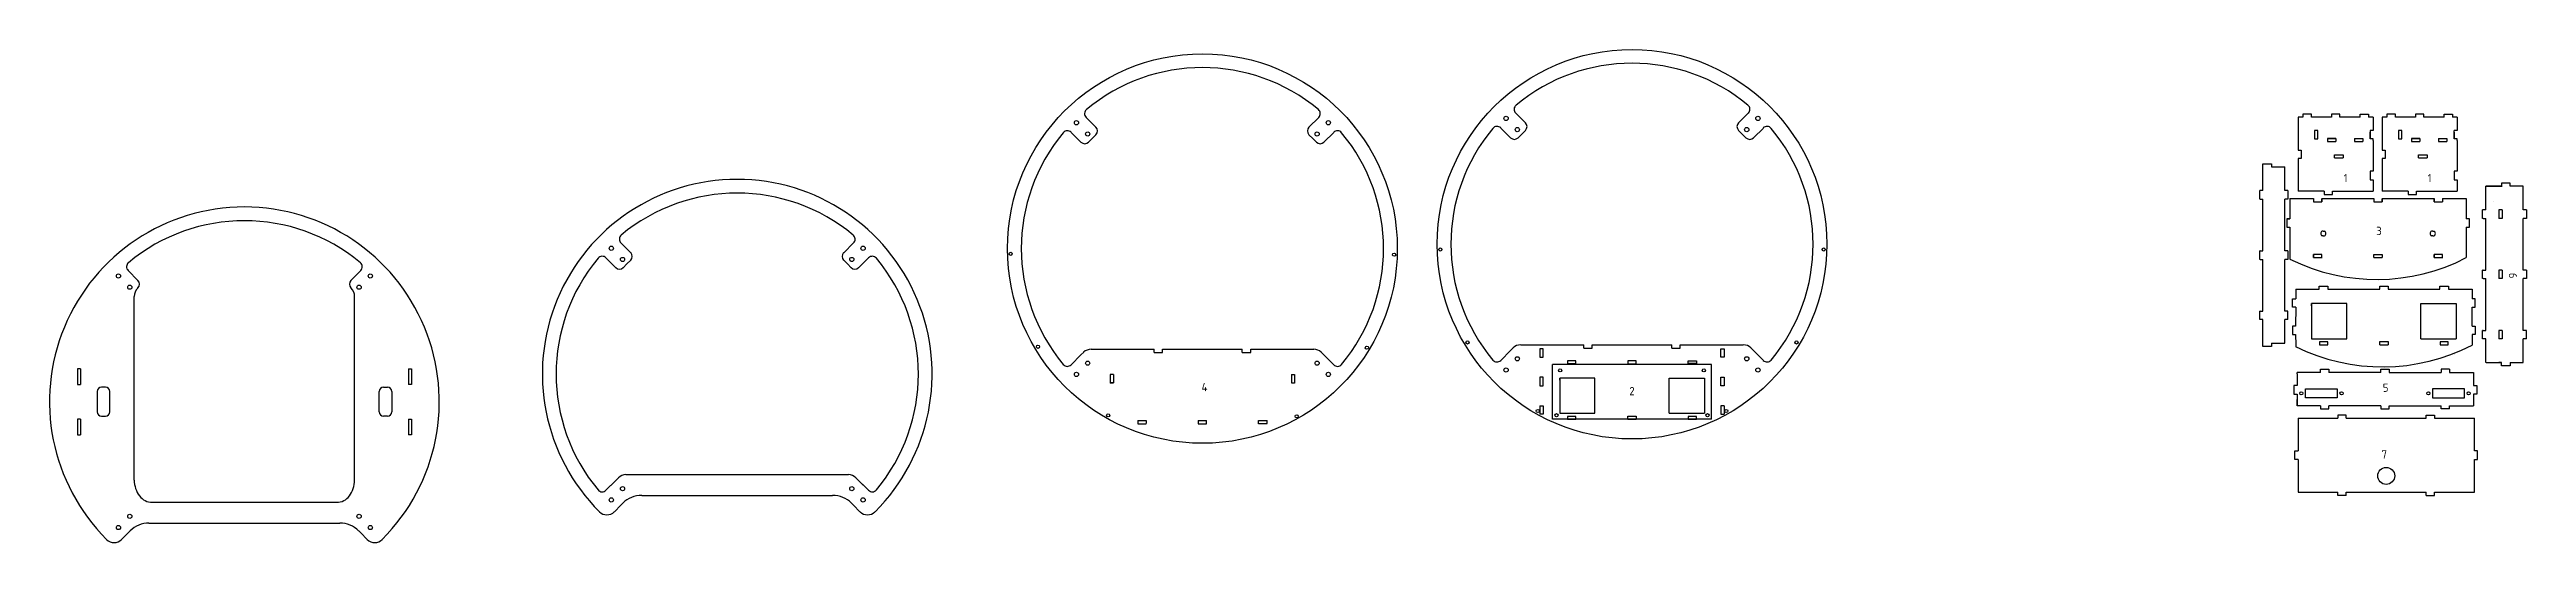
# Model space of a CAD drawing. Header units: millimetres. Extents: x -5261 to 5199, y -3405 to 2321.
# Drawn here: x -571 to 1767, y 1855 to 2321 of the extents above; entities that cross this region are included whole.
import ezdxf

# ---------------------------------------------------------------- set-up
doc = ezdxf.new("R2010")
doc.units = ezdxf.units.MM
doc.layers.add('Capa1', color=7, linetype='Continuous')
doc.layers.add('Predeterminado', color=7, linetype='Continuous')

msp = doc.modelspace()

# ---------------------------------------------------------------- texts
at = {"layer": 'Predeterminado', "char_height": 7.8, "attachment_point": 1}
for s, insert, width in [('{\\fSolid Edge ISO|b0||i0||c0|p34;\\C7;\\H7.8;\\W1.;1}', (1594.5, 2203.6), 3.51), ('{\\fSolid Edge ISO|b0||i0||c0|p34;\\C7;\\H7.8;\\W1.;1}', (1673.8, 2203.6), 3.51), ('{\\fSolid Edge ISO|b0||i0||c0|p34;\\C7;\\H7.8;\\W1.;3}', (1625.2, 2153.7), 4.485), ('{\\fSolid Edge ISO|b0||i0||c0|p34;\\C7;\\H7.8;\\W1.;4}', (516.2, 2006.1), 5.07), ('{\\fSolid Edge ISO|b0||i0||c0|p34;\\C7;\\H7.8;\\W1.;2}', (920, 2002.3), 5.265), ('{\\fSolid Edge ISO|b0||i0||c0|p34;\\C7;\\H7.8;\\W1.;5}', (1631.4, 2005.5), 4.875), ('{\\fSolid Edge ISO|b0||i0||c0|p34;\\C7;\\H7.8;\\W1.;7}', (1630.2, 1942.5), 5.46)]:
    msp.add_mtext(s, dxfattribs=dict(at, insert=insert, width=width))
at = {"layer": 'Predeterminado', "insert": (1758.3, 2110.2), "char_height": 7.8, "width": 5.265, "attachment_point": 1, "rotation": 270}
msp.add_mtext('{\\fSolid Edge ISO|b0||i0||c0|p34;\\C7;\\H7.8;\\W1.;6}', dxfattribs=at)

# ---------------------------------------------------------------- linework, layer by layer
at = {"layer": 'Capa1', "color": 7, "linetype": 'Continuous'}
for p, q in [((1619.5, 2244.7), (1619.5, 2243.2)), ((1622.5, 2244.7), (1619.5, 2244.7)), ((1622.5, 2236.7), (1619.5, 2236.7)), ((1622.5, 2235.2), (1622.5, 2236.7)), ((1649.3, 2244.7), (1646.3, 2244.7)), ((1646.3, 2236.7), (1649.3, 2236.7)), ((1701.8, 2244.7), (1698.8, 2244.7)), ((1698.8, 2236.7), (1698.8, 2244.7)), ((1701.8, 2236.7), (1698.8, 2236.7)), ((1701.8, 2235.2), (1701.8, 2236.7)), ((-491.5, 1914.3), (-491.5, 2087.7)), ((-283.4, 1914.3), (-283.4, 2087.7)), ((402.3, 2032.6), (404.9, 2035.1)), ((411.9, 2038), (471.4, 2038)), ((479.4, 2038), (554.6, 2038)), ((562.6, 2038), (622.1, 2038)), ((631.7, 2032.6), (629.1, 2035.1)), ((807.9, 2036.7), (810.5, 2039.2)), ((817.5, 2042.1), (877, 2042.1)), ((885, 2042.1), (960.2, 2042.1)), ((968.2, 2042.1), (1027.7, 2042.1)), ((1037.3, 2036.7), (1034.7, 2039.2)), ((1550.5, 2014.6), (1550.5, 2016.1)), ((1717.1, 2016.1), (1717.1, 2014.6)), ((1751.6, 2025.4), (1764.1, 2025.4)), ((1550.5, 1984.6), (1550.5, 1990.6)), ((-27.3, 1919.5), (182.8, 1919.5)), ((-41.6, 1909.3), (-34.4, 1916.5)), ((-12.4, 1899.9), (167.9, 1899.9)), ((201.7, 1904.7), (189.9, 1916.5)), ((-477.6, 1873.7), (-297.3, 1873.7)), ((-474.5, 1893.3), (-300.4, 1893.3)), ((-32.1, 1890.6), (-38.2, 1884.4)), ((187.6, 1890.6), (193.7, 1884.4)), ((-497.3, 1864.4), (-503.4, 1858.3)), ((-277.6, 1864.4), (-271.5, 1858.3))]:
    msp.add_line(p, q, dxfattribs=at)
for centre in [(336, 2128.1), (698, 2127.3), (741.6, 2132.2), (1103.6, 2132.2), (361.7, 2040.3), (672.3, 2039.4), (767.3, 2044.4), (1077.9, 2044.4), (428, 1975.5), (606, 1974.6), (833.6, 1979.6), (1011.6, 1979.6)]:
    msp.add_circle(centre, 1.5, dxfattribs=at)
for centre, radius, start, end in [((816.3, 2264.7), 5, 129.8156, 225), ((1028.9, 2264.7), 5, 315, 50.1844), ((410.7, 2260.6), 5, 129.8156, 225), ((623.3, 2260.6), 5, 315, 50.1844), ((795.1, 2243.5), 5, 45, 140.1844), ((1050.1, 2243.5), 5, 39.8156, 135), ((389.5, 2239.4), 5, 45, 140.1844), ((644.5, 2239.4), 5, 39.8156, 135), ((-28.5, 2142), 5, 129.8156, 225), ((184.1, 2142), 5, 315, 50.1844), ((-493.8, 2115.9), 5, 129.8156, 225), ((-281.2, 2115.9), 5, 315, 50.1844), ((-49.7, 2120.8), 5, 45, 140.1844), ((205.3, 2120.8), 5, 39.8156, 135), ((-480.2, 2087.7), 11.3, 135, 180), ((-294.7, 2087.7), 11.3, 0, 45), ((411.9, 2028), 10, 90, 135), ((622.1, 2028), 10, 45, 90), ((817.5, 2032.1), 10, 90, 135), ((1027.7, 2032.1), 10, 45, 90), ((389.5, 2026.8), 5, 219.8156, 315), ((644.5, 2026.8), 5, 225, 320.1844), ((795.1, 2030.9), 5, 219.8156, 315), ((1050.1, 2030.9), 5, 225, 320.1844), ((-27.3, 1909.5), 10, 90, 135), ((182.8, 1909.5), 10, 45, 90), ((-466.5, 1914.3), 25, 180, 216.8699), ((-474.5, 1908.3), 15, 216.8699, 270), ((-300.4, 1908.3), 15, 270, 323.1301), ((-308.4, 1914.3), 25, 323.1301, 0), ((-49.7, 1908.2), 5, 219.8156, 315), ((-12.4, 1874.9), 25, 90, 135), ((167.9, 1874.9), 25, 45, 90), ((205.3, 1908.2), 5, 225, 320.1844), ((-477.6, 1848.7), 25, 90, 135), ((-297.3, 1848.7), 25, 45, 90), ((-45.3, 1891.5), 10, 225, 315), ((200.8, 1891.5), 10, 225, 315), ((-510.5, 1865.3), 10, 225, 315), ((-264.4, 1865.3), 10, 225, 315)]:
    msp.add_arc(centre, radius, start, end, dxfattribs=at)
at = {"layer": 'Predeterminado', "color": 7, "linetype": 'Continuous'}
for p, q in [((416.5, 2247.8), (407.2, 2257.1)), ((617.5, 2247.8), (626.8, 2257.1)), ((807.9, 2237.7), (798.6, 2247)), ((822.1, 2251.9), (812.8, 2261.2)), ((1023.1, 2251.9), (1032.4, 2261.2)), ((1037.3, 2237.7), (1046.6, 2247)), ((1556, 2257.2), (1551.5, 2257.2)), ((1551.5, 2257.2), (1551.5, 2226.2)), ((1564, 2260.2), (1556, 2260.2)), ((1556, 2260.2), (1556, 2257.2)), ((1564, 2257.2), (1564, 2260.2)), ((1570, 2257.2), (1564, 2257.2)), ((1583, 2257.2), (1564, 2257.2)), ((1591, 2260.2), (1583, 2260.2)), ((1583, 2260.2), (1583, 2257.2)), ((1591, 2257.2), (1591, 2260.2)), ((1610, 2257.2), (1591, 2257.2)), ((1610, 2257.2), (1610, 2260.2)), ((1610, 2260.2), (1618, 2260.2)), ((1618, 2260.2), (1618, 2257.2)), ((1622.5, 2257.2), (1618, 2257.2)), ((1622.5, 2257.2), (1622.5, 2244.7)), ((1635.3, 2257.2), (1630.8, 2257.2)), ((1630.8, 2257.2), (1630.8, 2226.2)), ((1643.3, 2260.2), (1635.3, 2260.2)), ((1635.3, 2260.2), (1635.3, 2257.2)), ((1643.3, 2257.2), (1643.3, 2260.2)), ((1649.3, 2257.2), (1643.3, 2257.2)), ((1662.3, 2257.2), (1643.3, 2257.2)), ((1670.3, 2260.2), (1662.3, 2260.2)), ((1662.3, 2260.2), (1662.3, 2257.2)), ((1670.3, 2257.2), (1670.3, 2260.2)), ((1689.3, 2257.2), (1670.3, 2257.2)), ((1689.3, 2257.2), (1689.3, 2260.2)), ((1689.3, 2260.2), (1697.3, 2260.2)), ((1697.3, 2260.2), (1697.3, 2257.2)), ((1701.8, 2257.2), (1697.3, 2257.2)), ((1701.8, 2257.2), (1701.8, 2244.7)), ((402.3, 2233.6), (393, 2242.9)), ((412.9, 2237.2), (409.4, 2233.6)), ((412.9, 2237.2), (416.5, 2240.7)), ((621.1, 2237.2), (617.5, 2240.7)), ((621.1, 2237.2), (624.6, 2233.6)), ((631.7, 2233.6), (641, 2242.9)), ((818.5, 2241.3), (815, 2237.7)), ((818.5, 2241.3), (822.1, 2244.8)), ((1026.7, 2241.3), (1023.1, 2244.8)), ((1026.7, 2241.3), (1030.2, 2237.7)), ((1551.5, 2226.2), (1554.5, 2226.2)), ((1554.5, 2226.2), (1554.5, 2218.2)), ((1570, 2244.7), (1567, 2244.7)), ((1567, 2244.7), (1567, 2236.7)), ((1567, 2236.7), (1570, 2236.7)), ((1570, 2236.7), (1570, 2244.7)), ((1579.1, 2237.2), (1587.1, 2237.2)), ((1587.1, 2237.2), (1579.1, 2237.2)), ((1579.1, 2237.2), (1579.1, 2234.2)), ((1579.1, 2234.2), (1587.1, 2234.2)), ((1586, 2218.7), (1586, 2221.7)), ((1586, 2221.7), (1594, 2221.7)), ((1587.1, 2237.2), (1587.1, 2234.2)), ((1594, 2221.7), (1594, 2218.7)), ((1604.8, 2237.2), (1604.8, 2234.2)), ((1604.8, 2237.2), (1612.6, 2237.2)), ((1604.8, 2234.2), (1612.6, 2234.2)), ((1612.6, 2237.2), (1612.6, 2234.2)), ((1619.5, 2236.7), (1619.5, 2243.2)), ((1619.5, 2243.2), (1619.5, 2236.7)), ((1622.5, 2235.2), (1622.5, 2232.7)), ((1622.5, 2232.7), (1622.5, 2220.2)), ((1630.8, 2226.2), (1633.8, 2226.2)), ((1633.8, 2226.2), (1633.8, 2218.2)), ((1649.3, 2244.7), (1646.3, 2244.7)), ((1646.3, 2244.7), (1646.3, 2236.7)), ((1649.3, 2236.7), (1649.3, 2244.7)), ((1658.4, 2237.2), (1666.4, 2237.2)), ((1666.4, 2237.2), (1658.4, 2237.2)), ((1658.4, 2237.2), (1658.4, 2234.2)), ((1658.4, 2234.2), (1666.4, 2234.2)), ((1665.3, 2218.7), (1665.3, 2221.7)), ((1665.3, 2221.7), (1673.3, 2221.7)), ((1666.4, 2237.2), (1666.4, 2234.2)), ((1673.3, 2221.7), (1673.3, 2218.7)), ((1684.1, 2237.2), (1684.1, 2234.2)), ((1684.1, 2237.2), (1691.9, 2237.2)), ((1684.1, 2234.2), (1691.9, 2234.2)), ((1691.9, 2237.2), (1691.9, 2234.2)), ((1698.8, 2236.7), (1698.8, 2243.2)), ((1698.8, 2243.2), (1698.8, 2236.7)), ((1701.8, 2235.2), (1701.8, 2232.7)), ((1701.8, 2232.7), (1701.8, 2220.2)), ((1518.3, 2210.2), (1518.3, 2213.2)), ((1518.3, 2213.2), (1526.3, 2213.2)), ((1518.3, 2187.9), (1518.3, 2210.2)), ((1526.3, 2213.2), (1526.3, 2210.2)), ((1526.3, 2210.2), (1538.8, 2210.2)), ((1538.8, 2187.9), (1538.8, 2210.2)), ((1551.5, 2218.2), (1551.5, 2187.2)), ((1554.5, 2218.2), (1551.5, 2218.2)), ((1586, 2218.7), (1594, 2218.7)), ((1622.5, 2206.2), (1619.5, 2206.2)), ((1619.5, 2206.2), (1619.5, 2198.2)), ((1622.5, 2220.2), (1622.5, 2206.2)), ((1630.8, 2218.2), (1630.8, 2187.2)), ((1633.8, 2218.2), (1630.8, 2218.2)), ((1665.3, 2218.7), (1673.3, 2218.7)), ((1701.8, 2206.2), (1698.8, 2206.2)), ((1698.8, 2206.2), (1698.8, 2198.2)), ((1701.8, 2220.2), (1701.8, 2206.2)), ((1515.8, 2187.9), (1515.3, 2187.9)), ((1515.3, 2179.9), (1515.3, 2187.9)), ((1515.8, 2179.9), (1515.3, 2179.9)), ((1518.3, 2187.9), (1515.8, 2187.9)), ((1515.8, 2179.9), (1518.3, 2179.9)), ((1518.3, 2130.9), (1518.3, 2179.9)), ((1541.8, 2187.9), (1538.8, 2187.9)), ((1541.8, 2179.9), (1538.8, 2179.9)), ((1538.8, 2130.9), (1538.8, 2179.9)), ((1541.8, 2187.9), (1541.8, 2179.9)), ((1543.7, 2180.3), (1566.1, 2180.3)), ((1543.7, 2180.3), (1543.7, 2161.3)), ((1576, 2187.2), (1551.5, 2187.2)), ((1566.1, 2180.3), (1566.1, 2177.3)), ((1566.1, 2180.1), (1566.1, 2177.4)), ((1566.1, 2177.3), (1573.9, 2177.3)), ((1573.9, 2180.3), (1573.9, 2177.3)), ((1573.9, 2180.3), (1623.1, 2180.3)), ((1573.9, 2177.4), (1573.9, 2180.1)), ((1576, 2187.2), (1576, 2184.2)), ((1576, 2184.2), (1584, 2184.2)), ((1584, 2187.2), (1622.5, 2187.2)), ((1584, 2184.2), (1584, 2187.2)), ((1619.5, 2198.2), (1622.5, 2198.2)), ((1622.5, 2198.2), (1622.5, 2187.2)), ((1623.1, 2180.3), (1623.1, 2177.3)), ((1623.1, 2180.1), (1623.1, 2177.3)), ((1623.1, 2177.3), (1630.9, 2177.3)), ((1623.1, 2177.3), (1630.9, 2177.3)), ((1655.3, 2187.2), (1630.8, 2187.2)), ((1630.9, 2180.3), (1680, 2180.3)), ((1630.9, 2180.3), (1630.9, 2177.3)), ((1630.9, 2177.3), (1630.9, 2180.1)), ((1655.3, 2187.2), (1655.3, 2184.2)), ((1655.3, 2184.2), (1663.3, 2184.2)), ((1663.3, 2187.2), (1701.8, 2187.2)), ((1663.3, 2184.2), (1663.3, 2187.2)), ((1680, 2180.3), (1680, 2177.3)), ((1680, 2177.4), (1680, 2180.1)), ((1680, 2177.3), (1687.8, 2177.3)), ((1687.8, 2180.3), (1687.8, 2177.3)), ((1687.8, 2180.3), (1710.2, 2180.3)), ((1687.8, 2180.1), (1687.8, 2177.4)), ((1698.8, 2198.2), (1701.8, 2198.2)), ((1701.8, 2198.2), (1701.8, 2187.2)), ((1710.2, 2180.3), (1710.2, 2161.3)), ((1729.1, 2192), (1728.6, 2192)), ((1728.6, 2169.6), (1728.6, 2192)), ((1743.6, 2192), (1729.1, 2192)), ((1729.1, 2192), (1741.1, 2192)), ((1735.6, 2177.9), (1735.7, 2177.8)), ((1741.1, 2192), (1744.1, 2192)), ((1751.6, 2195), (1743.6, 2195)), ((1743.6, 2195), (1743.6, 2192)), ((1751.6, 2192), (1751.6, 2195)), ((1764.1, 2192), (1751.6, 2192)), ((1764.1, 2169.6), (1764.1, 2192)), ((1540.7, 2161.3), (1543.7, 2161.3)), ((1543.7, 2161.3), (1540.7, 2161.3)), ((1540.7, 2161.3), (1540.7, 2153.3)), ((1540.7, 2153.3), (1543.7, 2153.3)), ((1543.7, 2153.3), (1543.7, 2124.8)), ((1713.2, 2161.3), (1710.2, 2161.3)), ((1710.2, 2153.3), (1710.2, 2124.8)), ((1710.2, 2153.3), (1713.2, 2153.3)), ((1713.2, 2153.3), (1713.2, 2161.3)), ((1726.1, 2169.6), (1725.6, 2169.6)), ((1725.6, 2161.6), (1725.6, 2169.6)), ((1726.1, 2161.6), (1725.6, 2161.6)), ((1728.6, 2169.6), (1726.1, 2169.6)), ((1726.1, 2161.6), (1728.6, 2161.6)), ((1728.6, 2112.7), (1728.6, 2161.6)), ((1744.1, 2169.6), (1741.1, 2169.6)), ((1741.1, 2169.6), (1741.1, 2161.6)), ((1744.1, 2161.6), (1741.1, 2161.6)), ((1744.1, 2169.6), (1744.1, 2161.6)), ((1767.1, 2169.6), (1764.1, 2169.6)), ((1767.1, 2161.6), (1764.1, 2161.6)), ((1764.1, 2112.7), (1764.1, 2161.6)), ((1767.1, 2169.6), (1767.1, 2161.6)), ((-22.8, 2129.2), (-32.1, 2138.5)), ((178.3, 2129.2), (187.6, 2138.5)), ((1515.8, 2130.9), (1515.3, 2130.9)), ((1515.3, 2122.9), (1515.3, 2130.9)), ((1515.8, 2130.9), (1518.3, 2130.9)), ((1541.8, 2130.9), (1538.8, 2130.9)), ((1541.8, 2130.9), (1541.8, 2122.9)), ((1575.3, 2149.5), (1574.1, 2149.5)), ((1575.3, 2145.1), (1574.1, 2145.1)), ((1575.3, 2149.5), (1576.5, 2149.5)), ((1575.3, 2145.1), (1576.5, 2145.1)), ((1678.6, 2149.5), (1677.4, 2149.5)), ((1678.6, 2145.1), (1677.4, 2145.1)), ((1678.6, 2149.5), (1679.8, 2149.5)), ((1678.6, 2145.1), (1679.8, 2145.1)), ((-488, 2103), (-497.3, 2112.3)), ((-286.9, 2103), (-277.6, 2112.3)), ((-36.9, 2115), (-46.2, 2124.4)), ((-26.3, 2118.6), (-29.8, 2115)), ((-26.3, 2118.6), (-22.8, 2122.1)), ((181.8, 2118.6), (178.3, 2122.1)), ((181.8, 2118.6), (185.4, 2115)), ((192.4, 2115), (201.7, 2124.4)), ((1515.8, 2122.9), (1515.3, 2122.9)), ((1515.8, 2122.9), (1518.3, 2122.9)), ((1518.3, 2074), (1518.3, 2122.9)), ((1538.8, 2074), (1538.8, 2122.9)), ((1541.8, 2122.9), (1538.8, 2122.9)), ((1543.7, 2124.8), (1543.7, 2123.2)), ((1566.1, 2124.8), (1566.1, 2127.6)), ((1573.9, 2127.5), (1566.1, 2127.5)), ((1566.1, 2127.5), (1566.1, 2124.8)), ((1566.1, 2124.8), (1573.9, 2124.8)), ((1573.9, 2124.8), (1573.9, 2127.5)), ((1573.9, 2124.8), (1574.1, 2124.8)), ((1574.1, 2124.6), (1574.1, 2124.8)), ((1623.1, 2124.8), (1623.1, 2127.6)), ((1623.1, 2127.6), (1630.9, 2127.6)), ((1623.1, 2124.8), (1623.1, 2127.6)), ((1623.1, 2124.8), (1630.9, 2124.8)), ((1630.9, 2127.6), (1630.9, 2124.8)), ((1630.9, 2127.6), (1630.9, 2124.8)), ((1680, 2124.8), (1680, 2127.6)), ((1687.8, 2127.5), (1680, 2127.5)), ((1680, 2127.5), (1680, 2124.8)), ((1680, 2124.8), (1687.8, 2124.8)), ((1687.8, 2124.8), (1687.8, 2127.5)), ((1687.8, 2124.8), (1688.1, 2124.8)), ((1688.1, 2124.6), (1688.1, 2124.8)), ((1710.2, 2124.8), (1710.2, 2124.5)), ((1726.1, 2112.7), (1725.6, 2112.7)), ((1725.6, 2104.7), (1725.6, 2112.7)), ((1726.1, 2112.7), (1728.6, 2112.7)), ((1744.1, 2112.7), (1741.1, 2112.7)), ((1741.1, 2112.7), (1741.1, 2104.7)), ((1744.1, 2112.7), (1744.1, 2104.7)), ((1767.1, 2112.7), (1764.1, 2112.7)), ((1767.1, 2112.7), (1767.1, 2104.7)), ((-488.2, 2095.7), (-488, 2096)), ((-286.7, 2095.7), (-286.9, 2096)), ((1546.2, 2077.6), (1546.2, 2085.6)), ((1546.2, 2085.6), (1549.2, 2085.6)), ((1549.2, 2094.7), (1571.5, 2094.7)), ((1549.2, 2094.7), (1549.2, 2085.6)), ((1571.5, 2094.7), (1571.5, 2097.7)), ((1571.5, 2097.7), (1579.5, 2097.7)), ((1579.5, 2097.7), (1579.5, 2094.7)), ((1579.5, 2094.7), (1628.5, 2094.7)), ((1628.5, 2094.7), (1628.5, 2097.7)), ((1628.5, 2097.7), (1636.5, 2097.7)), ((1636.5, 2097.7), (1636.5, 2094.7)), ((1636.5, 2094.7), (1685.4, 2094.7)), ((1685.4, 2094.7), (1685.4, 2097.7)), ((1685.4, 2097.7), (1693.4, 2097.7)), ((1693.4, 2097.7), (1693.4, 2094.7)), ((1693.4, 2094.7), (1715.8, 2094.7)), ((1715.8, 2094.7), (1715.8, 2085.6)), ((1718.8, 2085.6), (1715.8, 2085.6)), ((1718.8, 2077.6), (1718.8, 2085.6)), ((1726.1, 2104.7), (1725.6, 2104.7)), ((1726.1, 2104.7), (1728.6, 2104.7)), ((1728.6, 2055.7), (1728.6, 2104.7)), ((1744.1, 2104.7), (1741.1, 2104.7)), ((1764.1, 2055.7), (1764.1, 2104.7)), ((1767.1, 2104.7), (1764.1, 2104.7)), ((1515.8, 2074), (1515.3, 2074)), ((1515.3, 2066), (1515.3, 2074)), ((1515.8, 2066), (1515.3, 2066)), ((1515.8, 2074), (1518.3, 2074)), ((1518.3, 2066), (1515.8, 2066)), ((1518.3, 2043.6), (1518.3, 2066)), ((1541.8, 2074), (1538.8, 2074)), ((1541.8, 2066), (1538.8, 2066)), ((1538.8, 2043.6), (1538.8, 2066)), ((1541.8, 2066), (1541.8, 2074)), ((1549.1, 2059.9), (1546.1, 2059.9)), ((1546.1, 2059.9), (1546.1, 2051.9)), ((1549.2, 2077.6), (1546.2, 2077.6)), ((1549.2, 2077.6), (1549.1, 2059.9)), ((1564.1, 2081.1), (1564.1, 2047.8)), ((1597.5, 2081.1), (1564.1, 2081.1)), ((1576.6, 2081.1), (1564.1, 2081.1)), ((1564.1, 2079), (1564.1, 2081.1)), ((1597.5, 2047.8), (1597.5, 2081.1)), ((1667.5, 2047.8), (1667.5, 2081.1)), ((1667.5, 2081.1), (1700.8, 2081.1)), ((1700.8, 2081.1), (1700.8, 2047.8)), ((1715.8, 2059.9), (1715.8, 2077.6)), ((1715.8, 2077.6), (1718.8, 2077.6)), ((1715.8, 2059.9), (1718.8, 2059.9)), ((1718.8, 2059.9), (1718.8, 2051.9)), ((471.4, 2035), (471.4, 2038)), ((471.4, 2035), (479.4, 2035)), ((479.4, 2035), (479.4, 2038)), ((554.6, 2035), (554.6, 2038)), ((554.6, 2035), (562.6, 2035)), ((562.6, 2035), (562.6, 2038)), ((807.9, 2036.7), (798.6, 2027.4)), ((838.6, 2038.5), (835.6, 2038.5)), ((835.6, 2038.5), (835.6, 2030.5)), ((838.6, 2030.5), (838.6, 2038.5)), ((877, 2039.1), (877, 2042.1)), ((877, 2039.1), (885, 2039.1)), ((885, 2039.1), (885, 2042.1)), ((960.2, 2039.1), (960.2, 2042.1)), ((960.2, 2039.1), (968.2, 2039.1)), ((968.2, 2039.1), (968.2, 2042.1)), ((1006.6, 2030.5), (1006.6, 2038.5)), ((1006.6, 2038.5), (1009.6, 2038.5)), ((1009.6, 2038.5), (1009.6, 2030.5)), ((1037.3, 2036.7), (1046.6, 2027.4)), ((1518.3, 2040.6), (1518.3, 2043.6)), ((1526.3, 2040.6), (1518.3, 2040.6)), ((1526.3, 2043.6), (1538.8, 2043.6)), ((1526.3, 2043.6), (1526.3, 2040.6)), ((1546.1, 2051.9), (1549.1, 2051.9)), ((1549.1, 2051.9), (1549.2, 2042.2)), ((1549.2, 2042.2), (1549.2, 2040.6)), ((1564.1, 2047.8), (1597.5, 2047.8)), ((1579.4, 2044.9), (1571.6, 2044.9)), ((1571.6, 2044.9), (1571.6, 2042.2)), ((1579.4, 2044.9), (1571.6, 2044.9)), ((1571.6, 2044.9), (1571.6, 2042.2)), ((1571.6, 2042.2), (1579.4, 2042.2)), ((1579.4, 2042.2), (1579.4, 2044.9)), ((1579.4, 2042.2), (1579.4, 2044.9)), ((1628.6, 2042.2), (1628.6, 2045.2)), ((1628.6, 2045.2), (1636.4, 2045.2)), ((1628.6, 2042.2), (1628.6, 2045.2)), ((1628.6, 2045.2), (1636.4, 2045.2)), ((1628.6, 2042.2), (1636.4, 2042.2)), ((1636.4, 2045.2), (1636.4, 2042.2)), ((1636.4, 2045.2), (1636.4, 2042.2)), ((1667.5, 2047.8), (1700.8, 2047.8)), ((1693.3, 2044.9), (1685.5, 2044.9)), ((1685.5, 2044.9), (1685.5, 2042.2)), ((1693.3, 2044.9), (1685.5, 2044.9)), ((1685.5, 2044.9), (1685.5, 2042.2)), ((1685.5, 2042.2), (1693.3, 2042.2)), ((1693.3, 2042.2), (1693.3, 2044.9)), ((1693.3, 2042.2), (1693.3, 2044.9)), ((1718.8, 2051.9), (1715.8, 2051.9)), ((1715.8, 2051.9), (1715.8, 2042.2)), ((1715.8, 2042.2), (1715.8, 2041.9)), ((1726.1, 2055.7), (1725.6, 2055.7)), ((1725.6, 2047.7), (1725.6, 2055.7)), ((1726.1, 2047.7), (1725.6, 2047.7)), ((1726.1, 2055.7), (1728.6, 2055.7)), ((1728.6, 2047.7), (1726.1, 2047.7)), ((1728.6, 2025.4), (1728.6, 2047.7)), ((1741.1, 2055.7), (1741.1, 2047.7)), ((1744.1, 2055.7), (1741.1, 2055.7)), ((1744.1, 2047.7), (1741.1, 2047.7)), ((1744.1, 2055.7), (1744.1, 2047.7)), ((1767.1, 2055.7), (1764.1, 2055.7)), ((1767.1, 2047.7), (1764.1, 2047.7)), ((1764.1, 2025.4), (1764.1, 2047.7)), ((1767.1, 2047.7), (1767.1, 2055.7)), ((-542.3, 2019.6), (-545.2, 2019.6)), ((-545.2, 2019.6), (-545.2, 2004.7)), ((-542.3, 2019.6), (-542.3, 2004.7)), ((-232.6, 2019.6), (-229.7, 2019.6)), ((-232.6, 2019.6), (-232.6, 2004.7)), ((-229.7, 2019.6), (-229.7, 2004.7)), ((402.3, 2032.6), (393, 2023.3)), ((433, 2014.1), (430, 2014.1)), ((430, 2014.1), (430, 2006)), ((430, 2014.1), (430, 2006.1)), ((433, 2014.1), (430, 2014.1)), ((433, 2014.1), (433, 2006.1)), ((601, 2014.1), (604, 2014.1)), ((601, 2014.1), (601, 2006.1)), ((604, 2014.1), (604, 2006)), ((631.7, 2032.6), (641, 2023.3)), ((835.6, 2030.5), (838.6, 2030.5)), ((838.6, 2011.5), (835.6, 2011.5)), ((835.6, 2011.5), (835.6, 2003.5)), ((838.6, 2003.5), (838.6, 2011.5)), ((997.6, 2023.5), (847.6, 2023.5)), ((847.6, 1971.8), (847.6, 2023.5)), ((869.5, 2027.1), (861.7, 2027.1)), ((861.7, 2027.1), (861.7, 2024.4)), ((861.7, 2024.4), (869.5, 2024.4)), ((869.5, 2024.4), (869.5, 2027.1)), ((926.5, 2027.1), (918.7, 2027.1)), ((918.7, 2027.1), (918.7, 2024.3)), ((918.7, 2024.3), (926.5, 2024.3)), ((926.5, 2024.3), (926.5, 2027.1)), ((975.6, 2027.1), (983.4, 2027.1)), ((975.6, 2024.4), (975.6, 2027.1)), ((983.4, 2024.4), (975.6, 2024.4)), ((983.4, 2027.1), (983.4, 2024.4)), ((997.6, 1971.8), (997.6, 2023.5)), ((1009.6, 2030.5), (1006.6, 2030.5)), ((1006.6, 2003.5), (1006.6, 2011.5)), ((1006.6, 2011.5), (1009.6, 2011.5)), ((1009.6, 2011.5), (1009.6, 2003.5)), ((1572.5, 2016.1), (1550.5, 2016.1)), ((1550.5, 2014.6), (1550.5, 2003.6)), ((1572.5, 2016.1), (1572.5, 2019.1)), ((1572.5, 2019.1), (1580.5, 2019.1)), ((1580.5, 2019.1), (1580.5, 2016.1)), ((1629.5, 2016.1), (1580.5, 2016.1)), ((1629.5, 2016.1), (1629.5, 2019.1)), ((1629.5, 2019.1), (1637.5, 2019.1)), ((1637.5, 2019.1), (1637.5, 2016.1)), ((1637.5, 2016.1), (1686.5, 2016.1)), ((1694.5, 2019.1), (1686.5, 2019.1)), ((1686.5, 2019.1), (1686.5, 2016.1)), ((1694.5, 2019.1), (1694.5, 2016.1)), ((1694.5, 2016.1), (1717.1, 2016.1)), ((1699.4, 2032.6), (1699.4, 2032.6)), ((1717.1, 2014.6), (1717.1, 2003.6)), ((1729.1, 2025.4), (1728.6, 2025.4)), ((1729.1, 2025.4), (1743.6, 2025.4)), ((1743.6, 2025.4), (1741.1, 2025.4)), ((1743.6, 2022.4), (1743.6, 2025.4)), ((1751.6, 2022.4), (1743.6, 2022.4)), ((1751.6, 2025.4), (1751.6, 2022.4)), ((-545.2, 2004.7), (-542.3, 2004.7)), ((-526.5, 1998), (-526.5, 1978.7)), ((-518.7, 2002), (-522.5, 2002)), ((-514.7, 1978.7), (-514.7, 1998)), ((-260.2, 1978.7), (-260.2, 1998)), ((-256.2, 2002), (-252.4, 2002)), ((-248.4, 1998), (-248.4, 1978.7)), ((-229.7, 2004.7), (-232.6, 2004.7)), ((433, 2006.1), (430, 2006.1)), ((430, 2006.1), (433, 2006.1)), ((601, 2006.1), (604, 2006.1)), ((835.6, 2003.5), (838.6, 2003.5)), ((854.3, 2010.7), (854.3, 1977.4)), ((887.6, 2010.7), (854.3, 2010.7)), ((866.7, 2010.7), (854.3, 2010.7)), ((854.3, 2008.6), (854.3, 2010.7)), ((887.6, 1977.4), (887.6, 2010.7)), ((957.6, 1977.4), (957.6, 2010.7)), ((957.6, 2010.7), (990.9, 2010.7)), ((990.9, 2010.7), (990.9, 1977.4)), ((1009.6, 2003.5), (1006.6, 2003.5)), ((1550.5, 2003.6), (1547.5, 2003.6)), ((1547.5, 2003.6), (1547.5, 1995.6)), ((1547.5, 1995.6), (1550.5, 1995.6)), ((1550.5, 1995.6), (1550.5, 1984.6)), ((1558.5, 1992.1), (1558.5, 2000.6)), ((1558.5, 2000.6), (1588.5, 2000.6)), ((1588.5, 1992.1), (1558.5, 1992.1)), ((1588.5, 2000.6), (1588.5, 1992.1)), ((1708.5, 2000.6), (1678.5, 2000.6)), ((1678.5, 2000.6), (1678.5, 1992.1)), ((1678.5, 1992.1), (1708.5, 1992.1)), ((1708.5, 1992.1), (1708.5, 2000.6)), ((1717.1, 2003.6), (1720.1, 2003.6)), ((1717.1, 1995.6), (1717.1, 1984.6)), ((1720.1, 1995.6), (1717.1, 1995.6)), ((1720.1, 2003.6), (1720.1, 1995.6)), ((-542.3, 1972), (-545.2, 1972)), ((-545.2, 1972), (-545.2, 1957.1)), ((-542.3, 1972), (-542.3, 1957.1)), ((-522.5, 1974.7), (-518.7, 1974.7)), ((-252.4, 1974.7), (-256.2, 1974.7)), ((-232.6, 1972), (-229.7, 1972)), ((-232.6, 1972), (-232.6, 1957.1)), ((-229.7, 1972), (-229.7, 1957.1)), ((456, 1970.6), (456, 1967.6)), ((456, 1970.6), (464, 1970.6)), ((456, 1967.6), (464, 1967.6)), ((463.8, 1970.6), (463.8, 1967.8)), ((513, 1970.6), (513, 1967.6)), ((513, 1970.6), (521, 1970.6)), ((513, 1967.6), (521, 1967.6)), ((521, 1967.6), (521, 1970.6)), ((570, 1967.6), (570, 1970.6)), ((570, 1970.6), (578, 1970.6)), ((578, 1967.6), (570, 1967.6)), ((577.7, 1970.6), (577.7, 1967.8)), ((835.6, 1984.5), (838.6, 1984.5)), ((835.6, 1984.5), (835.6, 1976.5)), ((838.6, 1976.5), (835.6, 1976.5)), ((838.6, 1984.5), (838.6, 1976.5)), ((997.6, 1971.8), (847.6, 1971.8)), ((854.3, 1977.4), (887.6, 1977.4)), ((869.5, 1974.5), (861.7, 1974.5)), ((861.7, 1974.5), (861.7, 1971.8)), ((861.7, 1971.8), (869.5, 1971.8)), ((869.5, 1971.8), (869.5, 1974.5)), ((918.7, 1971.8), (918.7, 1974.8)), ((918.7, 1974.8), (926.5, 1974.8)), ((918.7, 1971.8), (926.5, 1971.8)), ((926.5, 1974.8), (926.5, 1971.8)), ((957.6, 1977.4), (990.9, 1977.4)), ((983.4, 1974.5), (975.6, 1974.5)), ((975.6, 1974.5), (975.6, 1971.8)), ((975.6, 1971.8), (983.4, 1971.8)), ((983.4, 1971.8), (983.4, 1974.5)), ((1009.6, 1984.5), (1006.6, 1984.5)), ((1006.6, 1984.5), (1006.6, 1976.5)), ((1006.6, 1976.5), (1009.6, 1976.5)), ((1009.6, 1984.5), (1009.6, 1976.5)), ((1572.5, 1984.6), (1550.5, 1984.6)), ((1551.4, 1972.8), (1551.4, 1941.8)), ((1551.4, 1972.8), (1589, 1972.8)), ((1572.5, 1984.6), (1572.5, 1981.6)), ((1572.5, 1981.6), (1580.5, 1981.6)), ((1629.5, 1984.6), (1580.5, 1984.6)), ((1580.5, 1981.6), (1580.5, 1984.6)), ((1597, 1975.8), (1589, 1975.8)), ((1589, 1975.8), (1589, 1972.8)), ((1597, 1972.8), (1597, 1975.8)), ((1597, 1972.8), (1672.3, 1972.8)), ((1629.5, 1984.6), (1629.5, 1981.6)), ((1629.5, 1981.6), (1637.5, 1981.6)), ((1637.5, 1981.6), (1637.5, 1984.6)), ((1637.5, 1984.6), (1686.5, 1984.6)), ((1672.3, 1972.8), (1672.3, 1975.8)), ((1672.3, 1975.8), (1680.3, 1975.8)), ((1680.3, 1975.8), (1680.3, 1972.8)), ((1680.3, 1972.8), (1717.9, 1972.8)), ((1686.5, 1981.6), (1686.5, 1984.6)), ((1694.5, 1981.6), (1686.5, 1981.6)), ((1694.5, 1984.6), (1717.1, 1984.6)), ((1694.5, 1981.6), (1694.5, 1984.6)), ((1717.9, 1941.8), (1717.9, 1972.8)), ((-545.2, 1957.1), (-542.3, 1957.1)), ((-229.7, 1957.1), (-232.6, 1957.1)), ((1548.4, 1933.8), (1548.4, 1941.8)), ((1548.4, 1941.8), (1551.4, 1941.8)), ((1720.9, 1941.8), (1717.9, 1941.8)), ((1720.9, 1933.8), (1720.9, 1941.8)), ((1551.4, 1933.8), (1548.4, 1933.8)), ((1551.4, 1933.8), (1551.4, 1902.8)), ((1717.9, 1933.8), (1720.9, 1933.8)), ((1717.9, 1902.8), (1717.9, 1933.8)), ((-36.9, 1914), (-46.2, 1904.7)), ((192.4, 1914), (201.7, 1904.7)), ((1551.4, 1902.8), (1589, 1902.8)), ((1589, 1899.8), (1589, 1902.8)), ((1597, 1899.8), (1589, 1899.8)), ((1597, 1902.8), (1672.3, 1902.8)), ((1597, 1899.8), (1597, 1902.8)), ((1672.3, 1899.8), (1672.3, 1902.8)), ((1672.3, 1899.8), (1680.3, 1899.8)), ((1680.3, 1899.8), (1680.3, 1902.8)), ((1680.3, 1902.8), (1717.9, 1902.8)), ((-30.1, 1892.5), (-32.1, 1890.6)), ((185.6, 1892.5), (187.6, 1890.6)), ((-495.3, 1866.4), (-497.3, 1864.4)), ((-279.6, 1866.4), (-277.6, 1864.4))]:
    msp.add_line(p, q, dxfattribs=at)
for centre, radius in [((517, 2133.1), 184), ((922.6, 2137.2), 184), ((398.1, 2252), 2), ((635.9, 2252), 2), ((803.7, 2256.1), 2), ((814.3, 2245.5), 2), ((1030.9, 2245.5), 2), ((1041.5, 2256.1), 2), ((408.7, 2241.4), 2), ((625.3, 2241.4), 2), ((-41.1, 2133.4), 2), ((196.6, 2133.4), 2), ((-506.4, 2107.2), 2), ((-268.6, 2107.2), 2), ((-30.5, 2122.8), 2), ((186, 2122.8), 2), ((-495.7, 2096.6), 2), ((-279.2, 2096.6), 2), ((398.1, 2014.2), 2), ((408.7, 2024.8), 2), ((625.3, 2024.8), 2), ((635.9, 2014.2), 2), ((803.7, 2018.3), 2), ((814.3, 2028.9), 2), ((854.8, 2018), 1.5), ((990.4, 2018), 1.5), ((1030.9, 2028.9), 2), ((1041.5, 2018.3), 2), ((1554.5, 1996.3), 1.5), ((1592.5, 1996.3), 1.5), ((1674.5, 1996.3), 1.5), ((1712.5, 1996.3), 1.5), ((851.3, 1975.6), 1.5), ((993.9, 1975.6), 1.5), ((1634.7, 1918.3), 8), ((-41.1, 1895.6), 2), ((-30.5, 1906.2), 2), ((186, 1906.2), 2), ((196.6, 1895.6), 2), ((-506.4, 1869.5), 2), ((-495.7, 1880.1), 2), ((-279.2, 1880.1), 2), ((-268.6, 1869.5), 2)]:
    msp.add_circle(centre, radius, dxfattribs=at)
for centre, radius, start, end in [((517, 2133.1), 171, 50.1844, 129.8156), ((922.6, 2137.2), 171, 50.1844, 129.8156), ((412.9, 2244.2), 5, 315, 45), ((621.1, 2244.2), 5, 135, 225), ((922.6, 2137.2), 171, 140.1844, 219.8156), ((818.5, 2248.3), 5, 315, 45), ((1026.7, 2248.3), 5, 135, 225), ((922.6, 2137.2), 171, 320.1844, 39.8156), ((517, 2133.1), 171, 140.1844, 219.8156), ((405.9, 2237.2), 5, 225, 315), ((628.1, 2237.2), 5, 225, 315), ((517, 2133.1), 171, 320.1844, 39.8156), ((811.5, 2241.3), 5, 225, 315), ((1033.7, 2241.3), 5, 225, 315), ((77.8, 2014.5), 184, 315, 225), ((77.8, 2014.5), 171, 50.1844, 129.8156), ((-387.5, 1988.4), 184, 315, 225), ((-387.5, 1988.4), 171, 50.1844, 129.8156), ((-26.3, 2125.7), 5, 315, 45), ((181.8, 2125.7), 5, 135, 225), ((1575.3, 2147.3), 2.5, 118.3576, 241.6424), ((1575.3, 2147.3), 2.5, 298.3576, 61.6424), ((1678.6, 2147.3), 2.5, 118.3576, 241.6424), ((1678.6, 2147.3), 2.5, 298.3576, 61.6424), ((77.8, 2014.5), 171, 140.1844, 219.8156), ((-33.4, 2118.6), 5, 225, 315), ((188.9, 2118.6), 5, 225, 315), ((77.8, 2014.5), 171, 320.1844, 39.8156), ((1625.6, 2287.9), 184, 243.5537, 297.385), ((-491.5, 2099.5), 5, 315, 45), ((-283.4, 2099.5), 5, 135, 225), ((1631.1, 2205.3), 184, 243.5577, 297.3849), ((-522.5, 1998), 4, 90, 180), ((-518.7, 1998), 4, 0, 90), ((-256.2, 1998), 4, 90, 180), ((-252.4, 1998), 4, 0, 90), ((-522.5, 1978.7), 4, 180, 270), ((-518.7, 1978.7), 4, 270, 0), ((-256.2, 1978.7), 4, 180, 270), ((-252.4, 1978.7), 4, 270, 0)]:
    msp.add_arc(centre, radius, start, end, dxfattribs=at)

msp.set_redraw_order([(e.dxf.handle, doc.entitydb.next_handle()) for e in msp.query("TEXT MTEXT ATTDEF DIMENSION ARC_DIMENSION")])  # texts and dimensions are drawn at this point

doc.saveas('drawing.dxf')
